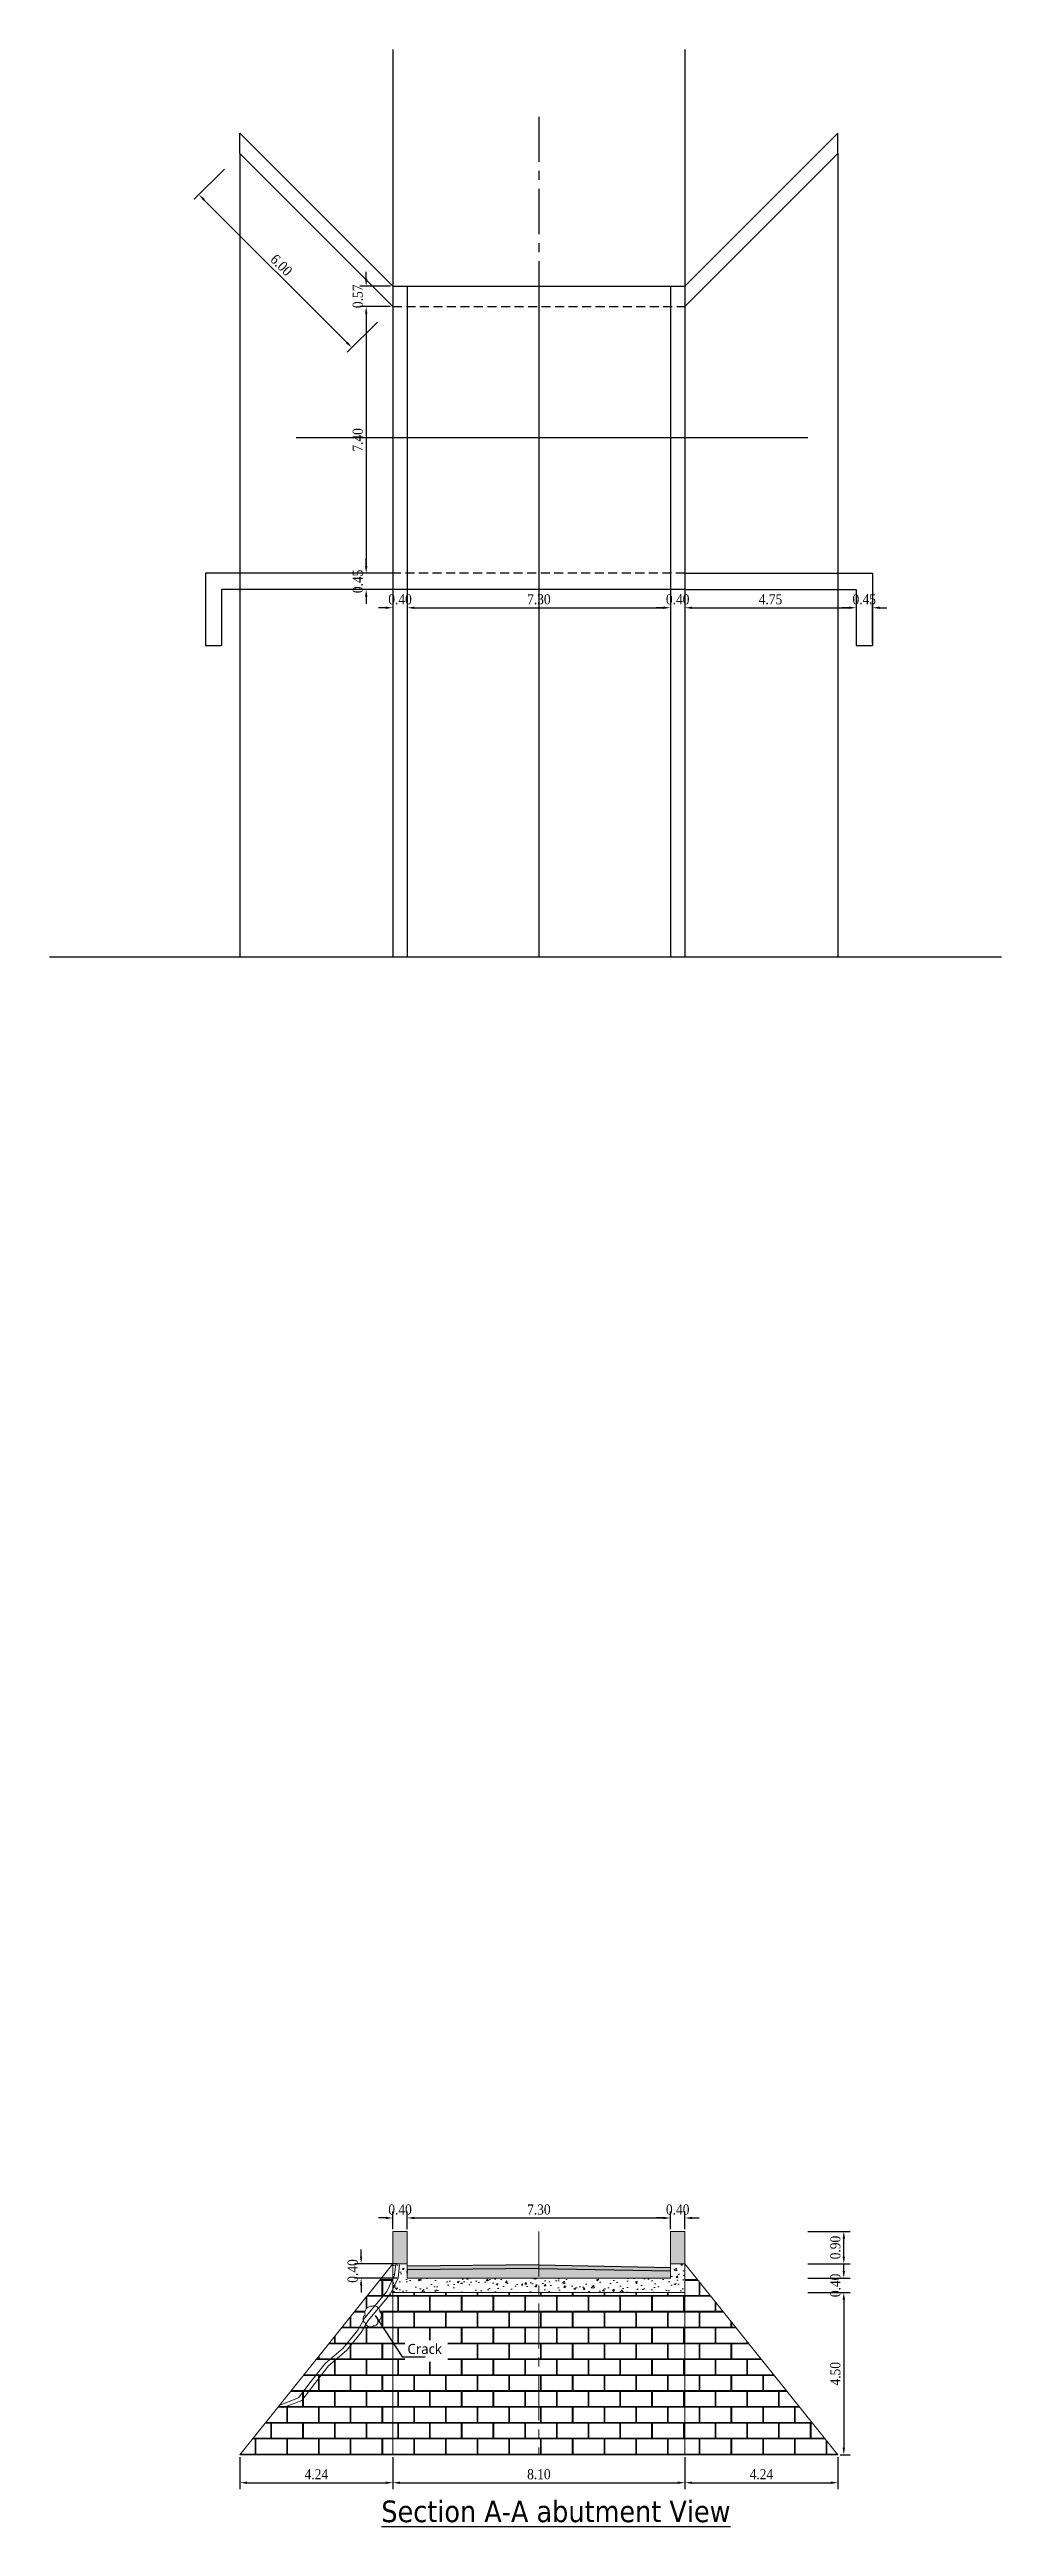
# Model space of a CAD drawing. Header units: inches. Extents: x 47 to 196, y 4 to 73.
# Drawn here: x 169.7 to 196.1, y 4.2 to 72.9 of the extents above; entities that cross this region are included whole.
import ezdxf

# ---------------------------------------------------------------- set-up
doc = ezdxf.new("R2010")
doc.units = ezdxf.units.IN
doc.header["$MEASUREMENT"] = 0
doc.linetypes.add('CENTER', pattern=[2, 1.25, -0.25, 0.25, -0.25])
doc.linetypes.add('HIDDEN', pattern=[0.375, 0.25, -0.125])
for name, color, linetype, lineweight in [('center line', 251, 'CENTER', 0), ('Damage', 6, 'Continuous', 5), ('dima', 7, 'Continuous', 0), ('hach', 251, 'Continuous', 0), ('wall', 4, 'Continuous', 13)]:
    doc.layers.add(name, color=color, linetype=linetype, lineweight=lineweight)
doc.layers.add('TEXT2', color=7, linetype='Continuous')
doc.styles.get("Standard").update_dxf_attribs({"font": 'GARA.TTF'})
doc.dimstyles.get("Standard").update_dxf_attribs({"dimtxt": 0.28, "dimasz": 0.2, "dimexe": 0.18, "dimexo": 0.0625, "dimgap": 0.09, "dimtad": 1, "dimzin": 0, "dimdsep": 46, "dimtxsty": 'Standard', "dimcen": 0.09, "dimclrd": 253, "dimclre": 23, "dimadec": 0, "dimazin": 0, "dimtfac": 1, "dimtix": 1, "dimtofl": 0, "dimtmove": 0, "dimatfit": 3, "dimfxl": 1, "dimfxlon": 1, "dimtolj": 1, "dimtzin": 0, "dimarcsym": 0})

msp = doc.modelspace()

# ---------------------------------------------------------------- texts
at = {"color": 1, "insert": (179.605, 9.238), "char_height": 0.28, "width": 0.74757, "attachment_point": 1}
msp.add_mtext('{\\fSegoe UI|b0|i0|c0|p34;Crack}', dxfattribs=at)
at = {"layer": 'TEXT2', "insert": (178.881, 4.893), "char_height": 0.6, "width": 10.58967, "attachment_point": 1}
msp.add_mtext('{\\fTahoma|b0|i0|c0|p34;\\LSection A-A abutment View}', dxfattribs=at)

# ---------------------------------------------------------------- blocks, each defined once
blk = doc.blocks.new('*D15')
at = {"color": 23, "lineweight": -2}
for p, q in [((174.528, 69.573), (173.693, 68.739)), ((178.77, 65.33), (177.936, 64.496))]:
    blk.add_line(p, q, dxfattribs=at)
at = {"color": 253, "lineweight": -2}
blk.add_line((173.962, 68.725), (177.922, 64.765), dxfattribs=at)
at = {"color": 253}
for points in [[(173.985, 68.748), (173.938, 68.701), (173.82, 68.866)], [(177.945, 64.788), (177.898, 64.741), (178.063, 64.623)]]:
    blk.add_solid(points, dxfattribs=at)
at = {"layer": 'Defpoints', "color": 0}
for p in [(174.958, 70.003), (179.2, 65.761), (178.063, 64.623)]:
    blk.add_point(p, dxfattribs=at)
at = {"color": 0, "insert": (176.107, 66.91), "char_height": 0.28, "attachment_point": 5, "rotation": 315}
blk.add_mtext('\\A1;6.00', dxfattribs=at)
blk = doc.blocks.new('*D16')
at = {"color": 253, "lineweight": -2}
for p, q in [((178.461, 66.526), (178.461, 66.726)), ((178.461, 65.561), (178.461, 65.361))]:
    blk.add_line(p, q, dxfattribs=at)
at = {"color": 23, "lineweight": -2}
for p, q in [((179.138, 66.326), (178.281, 66.326)), ((179.138, 65.761), (178.281, 65.761))]:
    blk.add_line(p, q, dxfattribs=at)
at = {"color": 253}
for points in [[(178.428, 66.526), (178.495, 66.526), (178.461, 66.326)], [(178.428, 65.561), (178.495, 65.561), (178.461, 65.761)]]:
    blk.add_solid(points, dxfattribs=at)
at = {"layer": 'Defpoints', "color": 0}
for p in [(179.2, 66.326), (178.461, 65.761), (179.2, 65.761)]:
    blk.add_point(p, dxfattribs=at)
at = {"color": 0, "insert": (178.228, 66.043), "char_height": 0.28, "attachment_point": 5, "rotation": 90}
blk.add_mtext('\\A1;0.57', dxfattribs=at)
blk = doc.blocks.new('*D17')
at = {"color": 23, "lineweight": -2}
for p, q in [((179.138, 65.761), (178.281, 65.761)), ((179.138, 58.361), (178.281, 58.361))]:
    blk.add_line(p, q, dxfattribs=at)
at = {"color": 253, "lineweight": -2}
blk.add_line((178.461, 65.561), (178.461, 58.561), dxfattribs=at)
at = {"color": 253}
for points in [[(178.428, 65.561), (178.495, 65.561), (178.461, 65.761)], [(178.428, 58.561), (178.495, 58.561), (178.461, 58.361)]]:
    blk.add_solid(points, dxfattribs=at)
at = {"layer": 'Defpoints', "color": 0}
for p in [(179.2, 65.761), (178.461, 58.361), (179.2, 58.361)]:
    blk.add_point(p, dxfattribs=at)
at = {"color": 0, "insert": (178.228, 62.061), "char_height": 0.28, "attachment_point": 5, "rotation": 90}
blk.add_mtext('\\A1;7.40', dxfattribs=at)
blk = doc.blocks.new('*D18')
at = {"color": 253, "lineweight": -2}
for p, q in [((178.461, 58.561), (178.461, 58.761)), ((178.461, 57.711), (178.461, 57.511))]:
    blk.add_line(p, q, dxfattribs=at)
at = {"color": 23, "lineweight": -2}
for p, q in [((179.138, 58.361), (178.281, 58.361)), ((179.138, 57.911), (178.281, 57.911))]:
    blk.add_line(p, q, dxfattribs=at)
at = {"color": 253}
for points in [[(178.428, 58.561), (178.495, 58.561), (178.461, 58.361)], [(178.428, 57.711), (178.495, 57.711), (178.461, 57.911)]]:
    blk.add_solid(points, dxfattribs=at)
at = {"layer": 'Defpoints', "color": 0}
for p in [(178.461, 57.911), (179.2, 58.361), (179.2, 57.911)]:
    blk.add_point(p, dxfattribs=at)
at = {"color": 0, "insert": (178.228, 58.136), "char_height": 0.28, "attachment_point": 5, "rotation": 90}
blk.add_mtext('\\A1;0.45', dxfattribs=at)
blk = doc.blocks.new('*D19')
at = {"color": 23, "lineweight": -2}
for p, q in [((179.2, 57.848), (179.2, 57.224)), ((179.6, 57.848), (179.6, 57.224))]:
    blk.add_line(p, q, dxfattribs=at)
at = {"color": 253, "lineweight": -2}
for p, q in [((179, 57.404), (178.8, 57.404)), ((179.8, 57.404), (180, 57.404))]:
    blk.add_line(p, q, dxfattribs=at)
at = {"color": 253}
for points in [[(179, 57.437), (179, 57.371), (179.2, 57.404)], [(179.8, 57.437), (179.8, 57.371), (179.6, 57.404)]]:
    blk.add_solid(points, dxfattribs=at)
at = {"layer": 'Defpoints', "color": 0}
for p in [(179.2, 57.911), (179.6, 57.911), (179.6, 57.404)]:
    blk.add_point(p, dxfattribs=at)
at = {"color": 0, "insert": (179.4, 57.637), "char_height": 0.28, "attachment_point": 5}
blk.add_mtext('\\A1;0.40', dxfattribs=at)
blk = doc.blocks.new('*D20')
at = {"color": 23, "lineweight": -2}
for p, q in [((179.6, 57.848), (179.6, 57.224)), ((186.9, 57.848), (186.9, 57.224))]:
    blk.add_line(p, q, dxfattribs=at)
at = {"color": 253, "lineweight": -2}
blk.add_line((179.8, 57.404), (186.7, 57.404), dxfattribs=at)
at = {"color": 253}
for points in [[(179.8, 57.437), (179.8, 57.371), (179.6, 57.404)], [(186.7, 57.437), (186.7, 57.371), (186.9, 57.404)]]:
    blk.add_solid(points, dxfattribs=at)
at = {"layer": 'Defpoints', "color": 0}
for p in [(179.6, 57.911), (186.9, 57.911), (186.9, 57.404)]:
    blk.add_point(p, dxfattribs=at)
at = {"color": 0, "insert": (183.25, 57.637), "char_height": 0.28, "attachment_point": 5}
blk.add_mtext('\\A1;7.30', dxfattribs=at)
blk = doc.blocks.new('*D21')
at = {"color": 23, "lineweight": -2}
for p, q in [((186.9, 57.848), (186.9, 57.224)), ((187.3, 57.848), (187.3, 57.224))]:
    blk.add_line(p, q, dxfattribs=at)
at = {"color": 253, "lineweight": -2}
for p, q in [((186.7, 57.404), (186.5, 57.404)), ((187.5, 57.404), (187.7, 57.404))]:
    blk.add_line(p, q, dxfattribs=at)
at = {"color": 253}
for points in [[(186.7, 57.437), (186.7, 57.371), (186.9, 57.404)], [(187.5, 57.437), (187.5, 57.371), (187.3, 57.404)]]:
    blk.add_solid(points, dxfattribs=at)
at = {"layer": 'Defpoints', "color": 0}
for p in [(186.9, 57.911), (187.3, 57.911), (187.3, 57.404)]:
    blk.add_point(p, dxfattribs=at)
at = {"color": 0, "insert": (187.1, 57.637), "char_height": 0.28, "attachment_point": 5}
blk.add_mtext('\\A1;0.40', dxfattribs=at)
blk = doc.blocks.new('*D22')
at = {"color": 23, "lineweight": -2}
for p, q in [((187.3, 57.848), (187.3, 57.224)), ((192.05, 57.848), (192.05, 57.224))]:
    blk.add_line(p, q, dxfattribs=at)
at = {"color": 253, "lineweight": -2}
blk.add_line((187.5, 57.404), (191.85, 57.404), dxfattribs=at)
at = {"color": 253}
for points in [[(187.5, 57.437), (187.5, 57.371), (187.3, 57.404)], [(191.85, 57.437), (191.85, 57.371), (192.05, 57.404)]]:
    blk.add_solid(points, dxfattribs=at)
at = {"layer": 'Defpoints', "color": 0}
for p in [(187.3, 57.911), (192.05, 57.911), (192.05, 57.404)]:
    blk.add_point(p, dxfattribs=at)
at = {"color": 0, "insert": (189.675, 57.638), "char_height": 0.28, "attachment_point": 5}
blk.add_mtext('\\A1;4.75', dxfattribs=at)
blk = doc.blocks.new('*D23')
at = {"color": 23, "lineweight": -2}
for p, q in [((192.05, 57.848), (192.05, 57.224)), ((192.5, 56.423), (192.5, 57.584))]:
    blk.add_line(p, q, dxfattribs=at)
at = {"color": 253, "lineweight": -2}
for p, q in [((191.85, 57.404), (191.65, 57.404)), ((192.7, 57.404), (192.9, 57.404))]:
    blk.add_line(p, q, dxfattribs=at)
at = {"color": 253}
for points in [[(191.85, 57.437), (191.85, 57.371), (192.05, 57.404)], [(192.7, 57.437), (192.7, 57.371), (192.5, 57.404)]]:
    blk.add_solid(points, dxfattribs=at)
at = {"layer": 'Defpoints', "color": 0}
for p in [(192.05, 57.911), (192.5, 57.404), (192.5, 56.361)]:
    blk.add_point(p, dxfattribs=at)
at = {"color": 0, "insert": (192.275, 57.638), "char_height": 0.28, "attachment_point": 5}
blk.add_mtext('\\A1;0.45', dxfattribs=at)
blk = doc.blocks.new('*D24')
at = {"layer": 'Defpoints', "color": 0}
for p in [(179.6, 12.732), (179.2, 12.361), (179.6, 12.361)]:
    blk.add_point(p, dxfattribs=at)
at = {"layer": 'dima', "color": 253, "lineweight": -2}
for p, q in [((179, 12.732), (178.8, 12.732)), ((179.8, 12.732), (180, 12.732))]:
    blk.add_line(p, q, dxfattribs=at)
at = {"layer": 'dima', "color": 23, "lineweight": -2}
for p, q in [((179.2, 12.424), (179.2, 12.912)), ((179.6, 12.424), (179.6, 12.912))]:
    blk.add_line(p, q, dxfattribs=at)
at = {"layer": 'dima', "color": 253}
for points in [[(179, 12.766), (179, 12.699), (179.2, 12.732)], [(179.8, 12.766), (179.8, 12.699), (179.6, 12.732)]]:
    blk.add_solid(points, dxfattribs=at)
at = {"layer": 'dima', "color": 0, "insert": (179.4, 12.965), "char_height": 0.28, "attachment_point": 5}
blk.add_mtext('\\A1;0.40', dxfattribs=at)
blk = doc.blocks.new('*D25')
at = {"layer": 'Defpoints', "color": 0}
for p in [(186.9, 12.732), (179.6, 12.361), (186.9, 12.361)]:
    blk.add_point(p, dxfattribs=at)
at = {"layer": 'dima', "color": 23, "lineweight": -2}
for p, q in [((179.6, 12.424), (179.6, 12.912)), ((186.9, 12.424), (186.9, 12.912))]:
    blk.add_line(p, q, dxfattribs=at)
at = {"layer": 'dima', "color": 253, "lineweight": -2}
blk.add_line((179.8, 12.732), (186.7, 12.732), dxfattribs=at)
at = {"layer": 'dima', "color": 253}
for points in [[(179.8, 12.766), (179.8, 12.699), (179.6, 12.732)], [(186.7, 12.766), (186.7, 12.699), (186.9, 12.732)]]:
    blk.add_solid(points, dxfattribs=at)
at = {"layer": 'dima', "color": 0, "insert": (183.25, 12.965), "char_height": 0.28, "attachment_point": 5}
blk.add_mtext('\\A1;7.30', dxfattribs=at)
blk = doc.blocks.new('*D26')
at = {"layer": 'Defpoints', "color": 0}
for p in [(187.3, 12.732), (186.9, 12.361), (187.3, 12.361)]:
    blk.add_point(p, dxfattribs=at)
at = {"layer": 'dima', "color": 253, "lineweight": -2}
for p, q in [((186.7, 12.732), (186.5, 12.732)), ((187.5, 12.732), (187.7, 12.732))]:
    blk.add_line(p, q, dxfattribs=at)
at = {"layer": 'dima', "color": 23, "lineweight": -2}
for p, q in [((186.9, 12.424), (186.9, 12.912)), ((187.3, 12.424), (187.3, 12.912))]:
    blk.add_line(p, q, dxfattribs=at)
at = {"layer": 'dima', "color": 253}
for points in [[(186.7, 12.766), (186.7, 12.699), (186.9, 12.732)], [(187.5, 12.766), (187.5, 12.699), (187.3, 12.732)]]:
    blk.add_solid(points, dxfattribs=at)
at = {"layer": 'dima', "color": 0, "insert": (187.1, 12.965), "char_height": 0.28, "attachment_point": 5}
blk.add_mtext('\\A1;0.40', dxfattribs=at)
blk = doc.blocks.new('*D27')
at = {"layer": 'Defpoints', "color": 0}
for p in [(174.958, 6.161), (179.2, 6.161), (179.2, 5.387)]:
    blk.add_point(p, dxfattribs=at)
at = {"layer": 'dima', "color": 23, "lineweight": -2}
for p, q in [((174.958, 6.099), (174.958, 5.207)), ((179.2, 6.099), (179.2, 5.207))]:
    blk.add_line(p, q, dxfattribs=at)
at = {"layer": 'dima', "color": 253, "lineweight": -2}
blk.add_line((175.158, 5.387), (179, 5.387), dxfattribs=at)
at = {"layer": 'dima', "color": 253}
for points in [[(175.158, 5.42), (175.158, 5.353), (174.958, 5.387)], [(179, 5.42), (179, 5.353), (179.2, 5.387)]]:
    blk.add_solid(points, dxfattribs=at)
at = {"layer": 'dima', "color": 0, "insert": (177.079, 5.62), "char_height": 0.28, "attachment_point": 5}
blk.add_mtext('\\A1;4.24', dxfattribs=at)
blk = doc.blocks.new('*D28')
at = {"layer": 'Defpoints', "color": 0}
for p in [(179.2, 6.161), (187.3, 6.161), (187.3, 5.387)]:
    blk.add_point(p, dxfattribs=at)
at = {"layer": 'dima', "color": 23, "lineweight": -2}
for p, q in [((179.2, 6.099), (179.2, 5.207)), ((187.3, 6.099), (187.3, 5.207))]:
    blk.add_line(p, q, dxfattribs=at)
at = {"layer": 'dima', "color": 253, "lineweight": -2}
blk.add_line((179.4, 5.387), (187.1, 5.387), dxfattribs=at)
at = {"layer": 'dima', "color": 253}
for points in [[(179.4, 5.42), (179.4, 5.353), (179.2, 5.387)], [(187.1, 5.42), (187.1, 5.353), (187.3, 5.387)]]:
    blk.add_solid(points, dxfattribs=at)
at = {"layer": 'dima', "color": 0, "insert": (183.25, 5.62), "char_height": 0.28, "attachment_point": 5}
blk.add_mtext('\\A1;8.10', dxfattribs=at)
blk = doc.blocks.new('*D29')
at = {"layer": 'Defpoints', "color": 0}
for p in [(187.3, 6.161), (191.543, 6.161), (191.543, 5.387)]:
    blk.add_point(p, dxfattribs=at)
at = {"layer": 'dima', "color": 23, "lineweight": -2}
for p, q in [((187.3, 6.099), (187.3, 5.207)), ((191.543, 6.099), (191.543, 5.207))]:
    blk.add_line(p, q, dxfattribs=at)
at = {"layer": 'dima', "color": 253, "lineweight": -2}
blk.add_line((187.5, 5.387), (191.343, 5.387), dxfattribs=at)
at = {"layer": 'dima', "color": 253}
for points in [[(187.5, 5.42), (187.5, 5.353), (187.3, 5.387)], [(191.343, 5.42), (191.343, 5.353), (191.543, 5.387)]]:
    blk.add_solid(points, dxfattribs=at)
at = {"layer": 'dima', "color": 0, "insert": (189.422, 5.62), "char_height": 0.28, "attachment_point": 5}
blk.add_mtext('\\A1;4.24', dxfattribs=at)
blk = doc.blocks.new('*D30')
at = {"layer": 'Defpoints', "color": 0}
for p in [(187.3, 10.661), (191.543, 6.161), (191.707, 6.161)]:
    blk.add_point(p, dxfattribs=at)
at = {"layer": 'dima', "color": 23, "lineweight": -2}
for p, q in [((190.707, 10.661), (191.887, 10.661)), ((191.605, 6.161), (191.887, 6.161))]:
    blk.add_line(p, q, dxfattribs=at)
at = {"layer": 'dima', "color": 253, "lineweight": -2}
blk.add_line((191.707, 10.461), (191.707, 6.361), dxfattribs=at)
at = {"layer": 'dima', "color": 253}
for points in [[(191.674, 10.461), (191.741, 10.461), (191.707, 10.661)], [(191.674, 6.361), (191.741, 6.361), (191.707, 6.161)]]:
    blk.add_solid(points, dxfattribs=at)
at = {"layer": 'dima', "color": 0, "insert": (191.474, 8.411), "char_height": 0.28, "attachment_point": 5, "rotation": 90}
blk.add_mtext('\\A1;4.50', dxfattribs=at)
blk = doc.blocks.new('*D31')
at = {"layer": 'Defpoints', "color": 0}
for p in [(186.9, 11.061), (187.3, 10.661), (191.707, 10.661)]:
    blk.add_point(p, dxfattribs=at)
at = {"layer": 'dima', "color": 23, "lineweight": -2}
for p, q in [((190.707, 11.061), (191.887, 11.061)), ((190.707, 10.661), (191.887, 10.661))]:
    blk.add_line(p, q, dxfattribs=at)
at = {"layer": 'dima', "color": 253, "lineweight": -2}
for p, q in [((191.707, 11.261), (191.707, 11.461)), ((191.707, 10.461), (191.707, 10.261))]:
    blk.add_line(p, q, dxfattribs=at)
at = {"layer": 'dima', "color": 253}
for points in [[(191.674, 11.261), (191.741, 11.261), (191.707, 11.061)], [(191.674, 10.461), (191.741, 10.461), (191.707, 10.661)]]:
    blk.add_solid(points, dxfattribs=at)
at = {"layer": 'dima', "color": 0, "insert": (191.474, 10.861), "char_height": 0.28, "attachment_point": 5, "rotation": 90}
blk.add_mtext('\\A1;0.40', dxfattribs=at)
blk = doc.blocks.new('*D32')
at = {"layer": 'Defpoints', "color": 0}
for p in [(187.3, 12.361), (191.707, 12.361), (187.3, 11.461)]:
    blk.add_point(p, dxfattribs=at)
at = {"layer": 'dima', "color": 23, "lineweight": -2}
for p, q in [((190.707, 12.361), (191.887, 12.361)), ((190.707, 11.461), (191.887, 11.461))]:
    blk.add_line(p, q, dxfattribs=at)
at = {"layer": 'dima', "color": 253, "lineweight": -2}
blk.add_line((191.707, 11.661), (191.707, 12.161), dxfattribs=at)
at = {"layer": 'dima', "color": 253}
for points in [[(191.674, 12.161), (191.741, 12.161), (191.707, 12.361)], [(191.674, 11.661), (191.741, 11.661), (191.707, 11.461)]]:
    blk.add_solid(points, dxfattribs=at)
at = {"layer": 'dima', "color": 0, "insert": (191.474, 11.911), "char_height": 0.28, "attachment_point": 5, "rotation": 90}
blk.add_mtext('\\A1;0.90', dxfattribs=at)
blk = doc.blocks.new('*D33')
at = {"color": 253, "lineweight": -2}
for p, q in [((178.32, 11.661), (178.32, 11.861)), ((178.32, 10.861), (178.32, 10.661))]:
    blk.add_line(p, q, dxfattribs=at)
at = {"color": 23, "lineweight": -2}
for p, q in [((179.32, 11.461), (178.14, 11.461)), ((179.32, 11.061), (178.14, 11.061))]:
    blk.add_line(p, q, dxfattribs=at)
at = {"color": 253}
for points in [[(178.287, 11.661), (178.353, 11.661), (178.32, 11.461)], [(178.287, 10.861), (178.353, 10.861), (178.32, 11.061)]]:
    blk.add_solid(points, dxfattribs=at)
at = {"layer": 'Defpoints', "color": 0}
for p in [(178.32, 11.061), (179.6, 11.461), (179.6, 11.061)]:
    blk.add_point(p, dxfattribs=at)
at = {"color": 0, "insert": (178.087, 11.261), "char_height": 0.28, "attachment_point": 5, "rotation": 90}
blk.add_mtext('\\A1;0.40', dxfattribs=at)

# ---------------------------------------------------------------- dimensions: what is measured, and where the dimension line sits
dim = msp.add_aligned_dim(p1=(174.958, 70.003), p2=(179.2, 65.761), distance=-1.608, dimstyle='Standard')
dim.commit()
dim.dimension.update_dxf_attribs({"geometry": '*D15', "text_midpoint": (176.107, 66.91)})
for base, p1, p2, angle, picture, middle in [((178.4614, 65.7606), (179.2003, 66.3263), (179.2003, 65.7606), 270, '*D16', (178.228, 66.0434)), ((178.32, 11.061), (179.6, 11.461), (179.6, 11.061), 90, '*D33', (178.087, 11.261))]:
    dim = msp.add_linear_dim(base=base, p1=p1, p2=p2, angle=angle, dimstyle='Standard')
    dim.commit()
    dim.dimension.update_dxf_attribs({"geometry": picture, "text_midpoint": middle})
for base, p1, p2, picture, middle in [((178.461, 58.361), (179.2, 65.761), (179.2, 58.361), '*D17', (178.228, 62.061)), ((178.461, 57.911), (179.2, 58.361), (179.2, 57.911), '*D18', (178.228, 58.136))]:
    dim = msp.add_linear_dim(base=base, p1=p1, p2=p2, angle=270, dimstyle='Standard', override={"dimtmove": 1})
    dim.commit()
    dim.dimension.update_dxf_attribs({"geometry": picture, "text_midpoint": middle})
dim = msp.add_linear_dim(base=(179.6, 57.404), p1=(179.2, 57.911), p2=(179.6, 57.911), dimstyle='Standard')
dim.commit()
dim.dimension.update_dxf_attribs({"geometry": '*D19', "text_midpoint": (179.4, 57.637)})
for base, p1, p2, picture, middle in [((186.9, 57.404), (179.6, 57.911), (186.9, 57.911), '*D20', (183.25, 57.637)), ((187.3, 57.404), (186.9, 57.911), (187.3, 57.911), '*D21', (187.1, 57.637)), ((192.05, 57.404), (187.3, 57.911), (192.05, 57.911), '*D22', (189.675, 57.638)), ((192.5, 57.404), (192.05, 57.911), (192.5, 56.361), '*D23', (192.275, 57.638))]:
    dim = msp.add_linear_dim(base=base, p1=p1, p2=p2, dimstyle='Standard', override={"dimtmove": 1})
    dim.commit()
    dim.dimension.update_dxf_attribs({"geometry": picture, "text_midpoint": middle})
at = {"layer": 'dima'}
for base, p1, p2, picture, middle in [((179.6, 12.732), (179.2, 12.361), (179.6, 12.361), '*D24', (179.4, 12.965)), ((186.9, 12.732), (179.6, 12.361), (186.9, 12.361), '*D25', (183.25, 12.965)), ((187.3, 12.732), (186.9, 12.361), (187.3, 12.361), '*D26', (187.1, 12.965)), ((179.2, 5.387), (174.958, 6.161), (179.2, 6.161), '*D27', (177.079, 5.62)), ((187.3, 5.387), (179.2, 6.161), (187.3, 6.161), '*D28', (183.25, 5.62)), ((191.543, 5.387), (187.3, 6.161), (191.543, 6.161), '*D29', (189.422, 5.62))]:
    dim = msp.add_linear_dim(base=base, p1=p1, p2=p2, dimstyle='Standard', dxfattribs=at)
    dim.commit()
    dim.dimension.update_dxf_attribs({"geometry": picture, "text_midpoint": middle})
for base, p1, p2, picture, middle in [((191.707, 12.361), (187.3, 11.461), (187.3, 12.361), '*D32', (191.474, 11.911)), ((191.707, 10.661), (186.9, 11.061), (187.3, 10.661), '*D31', (191.474, 10.861)), ((191.707, 6.161), (187.3, 10.661), (191.543, 6.161), '*D30', (191.474, 8.411))]:
    dim = msp.add_linear_dim(base=base, p1=p1, p2=p2, angle=90, dimstyle='Standard', dxfattribs=at)
    dim.commit()
    dim.dimension.update_dxf_attribs({"geometry": picture, "text_midpoint": middle})

# ---------------------------------------------------------------- hatches: boundary and pattern name
h = msp.add_hatch(color=256)
h.set_gradient(color1=(0, 0, 255), one_color=1, tint=1)
h.paths.add_polyline_path([(183.25, 11.334), (183.25, 11.434), (179.6, 11.396), (179.6, 11.296)])
h.paths.add_polyline_path([(183.251, 11.434), (183.25, 11.434), (183.25, 11.334), (186.9, 11.261), (186.9, 11.361)])
at = {"layer": 'hach'}
h = msp.add_hatch(dxfattribs=at)
h.set_pattern_fill('AR-SAND', color=256, scale=0.075, style=0)
h.set_pattern_definition([(37.5, (179.20032, 11.4612), (-0.0047245, 0.1445118), [0, -0.114, 0, -0.1275, 0, -0.121875]), (7.5, (179.20032, 11.4612), (0.1327333, 0.211661), [0, -0.0615, 0, -0.10275, 0, -0.039375]), (327.5, (179.10807, 11.4612), (0.2335606, 0.0004244), [0, -0.0375, 0, -0.135, 0, -0.17625]), (317.5, (179.10807, 11.4612), (0.2254595, 0.0658257), [0, -0.01875, 0, -0.0885, 0, -0.10125])])
h.paths.add_polyline_path([(179.6, 12.361), (179.2, 12.361), (179.2, 11.461), (179.6, 11.461)])
h.paths.add_polyline_path([(187.3, 12.361), (186.9, 12.361), (186.9, 11.461), (187.3, 11.461)])
h = msp.add_hatch(dxfattribs=at)
h.set_pattern_fill('AR-B816C', color=256, scale=0.055, style=0)
h.set_pattern_definition([(0, (174.95768, 6.1612), (0.44, 0.44), [0.859375, -0.020625]), (0, (174.51768, 6.18183), (0.44, 0.44), [0.859375, -0.020625]), (90, (174.95768, 6.1612), (-0.44, 0.44), [-0.460625, 0.419375]), (90, (174.93705, 6.1612), (-0.44, 0.44), [-0.460625, 0.419375])])
h.paths.add_polyline_path([(179.2, 11.461), (174.958, 6.161), (179.2, 6.161)])
h.paths.add_polyline_path([(187.3, 10.661), (183.25, 10.661), (183.25, 6.161), (187.3, 6.161)])
h.paths.add_polyline_path([(187.3, 11.461), (187.3, 6.161), (191.543, 6.161)])
edge = h.paths.add_edge_path(flags=0)
edge.add_arc((178.679, 10.139), 0.156, 0.68259, 110.68259)
edge.add_arc((178.615, 10.093), 0.192, 87.20713, 197.20713)
edge.add_arc((178.507, 9.928), 0.133, 125, 235)
edge.add_arc((178.576, 9.863), 0.151, 196.84022, 306.84022)
edge.add_arc((178.68, 9.845), 0.104, 262.45889, 372.45889)
edge.add_arc((178.713, 10.023), 0.17, 294.10305, 404.10305)
h.paths.add_polyline_path([(183.25, 10.661), (179.2, 10.661), (179.2, 6.161), (183.25, 6.161)])
h.paths.add_polyline_path([(179.529, 8.737), (179.529, 9.34), (180.725, 9.34), (180.725, 8.737)])
h = msp.add_hatch(dxfattribs=at)
h.set_pattern_fill('AR-CONC', color=256, scale=0.075, style=0)
h.set_pattern_definition([(50, (179.2003, 10.6612), (0.537945, -0.047064), [0.05625, -0.61875]), (355, (179.2003, 10.6612), (-0.104064, 0.564144), [0.045, -0.495]), (100.4514, (179.24515, 10.6573), (0.433882, 0.51708), [0.047805, -0.525857]), (46.184, (179.2003, 10.8112), (0.80043, -0.12414), [0.084375, -0.928125]), (96.636, (179.267, 10.80086), (0.701, 0.73059), [0.07171, -0.788785]), (351.184, (179.2003, 10.8112), (0.701, 0.73059), [0.0675, -0.7425]), (21, (179.2753, 10.7737), (0.44768, -0.301964), [0.05625, -0.61875]), (326, (179.2753, 10.7737), (0.182486, 0.543863), [0.045, -0.495]), (71.4514, (179.3126, 10.74854), (0.630167, 0.241898), [0.047805, -0.525857]), (37.5, (179.20032, 10.6612), (0.00912, 0.2496704), [0, -0.489, 0, -0.5025, 0, -0.496875]), (7.5, (179.20032, 10.6612), (0.197302, 0.295809), [0, -0.2865, 0, -0.47775, 0, -0.189375]), (327.5, (179.03307, 10.6612), (0.400367, -0.016916), [0, -0.1875, 0, -0.585, 0, -0.77625]), (317.5, (178.95807, 10.6612), (0.43739, 0.075079), [0, -0.24375, 0, -0.3885, 0, -0.55125])])
h.paths.add_polyline_path([(183.25, 11.061), (179.6, 11.061), (179.6, 11.461), (179.2, 11.461), (179.2, 10.661), (183.25, 10.661)])
h.paths.add_polyline_path([(187.3, 11.461), (186.9, 11.461), (186.9, 11.061), (183.25, 11.061), (183.25, 10.661), (187.3, 10.661)])
h = msp.add_hatch(dxfattribs=at)
h.set_pattern_fill('AR-SAND', color=256, scale=0.075, style=0)
h.set_pattern_definition([(37.5, (179.60032, 11.0612), (-0.0047245, 0.1445118), [0, -0.114, 0, -0.1275, 0, -0.121875]), (7.5, (179.60032, 11.0612), (0.132733, 0.211661), [0, -0.0615, 0, -0.10275, 0, -0.039375]), (327.5, (179.50807, 11.0612), (0.2335606, 0.0004244), [0, -0.0375, 0, -0.135, 0, -0.17625]), (317.5, (179.50807, 11.0612), (0.2254595, 0.0658257), [0, -0.01875, 0, -0.0885, 0, -0.10125])])
h.paths.add_polyline_path([(183.25, 11.334), (179.6, 11.296), (179.6, 11.061), (183.25, 11.061)])
h.paths.add_polyline_path([(186.9, 11.261), (183.252, 11.334), (183.25, 11.334), (183.25, 11.061), (186.9, 11.061)])

# ---------------------------------------------------------------- linework, layer by layer
for p, q in [((179.2, 72.891), (179.2, 51.193)), ((187.3, 72.891), (187.3, 51.085)), ((179.2, 66.326), (174.958, 70.569)), ((174.958, 70.003), (174.958, 70.569)), ((187.3, 66.326), (191.543, 70.569)), ((191.543, 70.003), (191.543, 70.569)), ((179.2, 65.761), (174.958, 70.003)), ((174.958, 70.003), (174.958, 47.721)), ((187.3, 65.761), (191.543, 70.003)), ((191.543, 70.003), (191.543, 47.721)), ((179.2, 66.326), (187.3, 66.326)), ((179.6, 66.326), (179.6, 57.911)), ((186.9, 66.326), (186.9, 57.911)), ((179.2, 65.761), (179.2, 47.721)), ((179.6, 65.761), (179.6, 47.721)), ((183.25, 65.761), (183.25, 47.721)), ((186.9, 65.761), (186.9, 47.721)), ((187.3, 65.761), (187.3, 47.721)), ((179.2, 58.361), (174, 58.361)), ((174, 58.361), (174, 56.361)), ((179.2, 57.911), (174.45, 57.911)), ((174.45, 57.911), (174.45, 56.361)), ((187.3, 57.911), (179.2, 57.911)), ((187.3, 58.361), (192.5, 58.361)), ((187.3, 57.911), (192.05, 57.911)), ((192.05, 57.911), (192.05, 56.361)), ((192.5, 58.361), (192.5, 56.361)), ((174, 56.361), (174.45, 56.361)), ((192.05, 56.361), (192.5, 56.361)), ((169.679, 47.721), (196.079, 47.721)), ((183.251, 11.434), (179.6, 11.396)), ((183.25, 11.334), (179.6, 11.296)), ((183.25, 11.334), (186.9, 11.261)), ((183.251, 11.434), (186.9, 11.361))]:
    msp.add_line(p, q)
at = {"linetype": 'CENTER'}
msp.add_line((183.25, 71.023), (183.25, 52.547), dxfattribs=at)
at = {"linetype": 'HIDDEN'}
for p, q in [((179.2, 65.761), (187.3, 65.761)), ((187.3, 58.361), (179.2, 58.361))]:
    msp.add_line(p, q, dxfattribs=at)
at = {"color": 5}
msp.add_line((176.514, 62.13), (190.709, 62.13), dxfattribs=at)
at = {"layer": 'center line'}
msp.add_line((183.25, 12.361), (183.25, 6.161), dxfattribs=at)
at = {"layer": 'Damage'}
for p, q in [((179.132, 10.625), (179.343, 11.075)), ((179.343, 11.075), (179.384, 11.428))]:
    msp.add_line(p, q, dxfattribs=at)
for points in [[(179.037, 10.69), (179.248, 11.141), (179.282, 11.461)], [(179.037, 10.69), (178.413, 9.951), (178.227, 9.618), (177.822, 9.122), (177.32, 8.698), (176.935, 8.204), (176.584, 7.741), (176.063, 7.541)], [(179.132, 10.625), (178.512, 9.89), (178.325, 9.556), (177.915, 9.054), (177.414, 8.63), (177.032, 8.14), (176.673, 7.666), (176.138, 7.462)]]:
    msp.add_lwpolyline(points, dxfattribs=at)
msp.add_lwpolyline([(178.431, 10.036, 0.520567), (178.431, 9.819, 0.520567), (178.666, 9.742, 0.520567), (178.782, 9.868, 0.520567), (178.835, 10.141, 0.520567), (178.624, 10.285, 0.520567)], format="xyb", close=True, dxfattribs=at)
at = {"layer": 'wall'}
for p, q in [((179.2, 12.361), (179.6, 12.361)), ((179.2, 12.361), (179.2, 6.161)), ((179.6, 12.361), (179.6, 11.061)), ((186.9, 12.361), (187.3, 12.361)), ((186.9, 12.361), (186.9, 11.061)), ((187.3, 12.361), (187.3, 6.161)), ((179.2, 11.461), (174.958, 6.161)), ((179.2, 11.461), (179.6, 11.461)), ((179.6, 11.061), (186.9, 11.061)), ((186.9, 11.461), (187.3, 11.461)), ((187.3, 11.461), (191.543, 6.161)), ((179.2, 10.661), (187.3, 10.661)), ((174.958, 6.161), (191.543, 6.161))]:
    msp.add_line(p, q, dxfattribs=at)

msp.set_redraw_order([(e.dxf.handle, doc.entitydb.next_handle()) for e in msp.query("TEXT MTEXT ATTDEF DIMENSION ARC_DIMENSION")])  # texts and dimensions are drawn at this point

# ---------------------------------------------------------------- leaders
at = {"color": 1}
msp.add_leader([(178.713, 10.023), (179.456, 8.875), (180.094, 8.875)], dimstyle='Standard', override={"dimgap": 0.09, "dimtad": 0}, dxfattribs=at)

doc.saveas('drawing.dxf')
